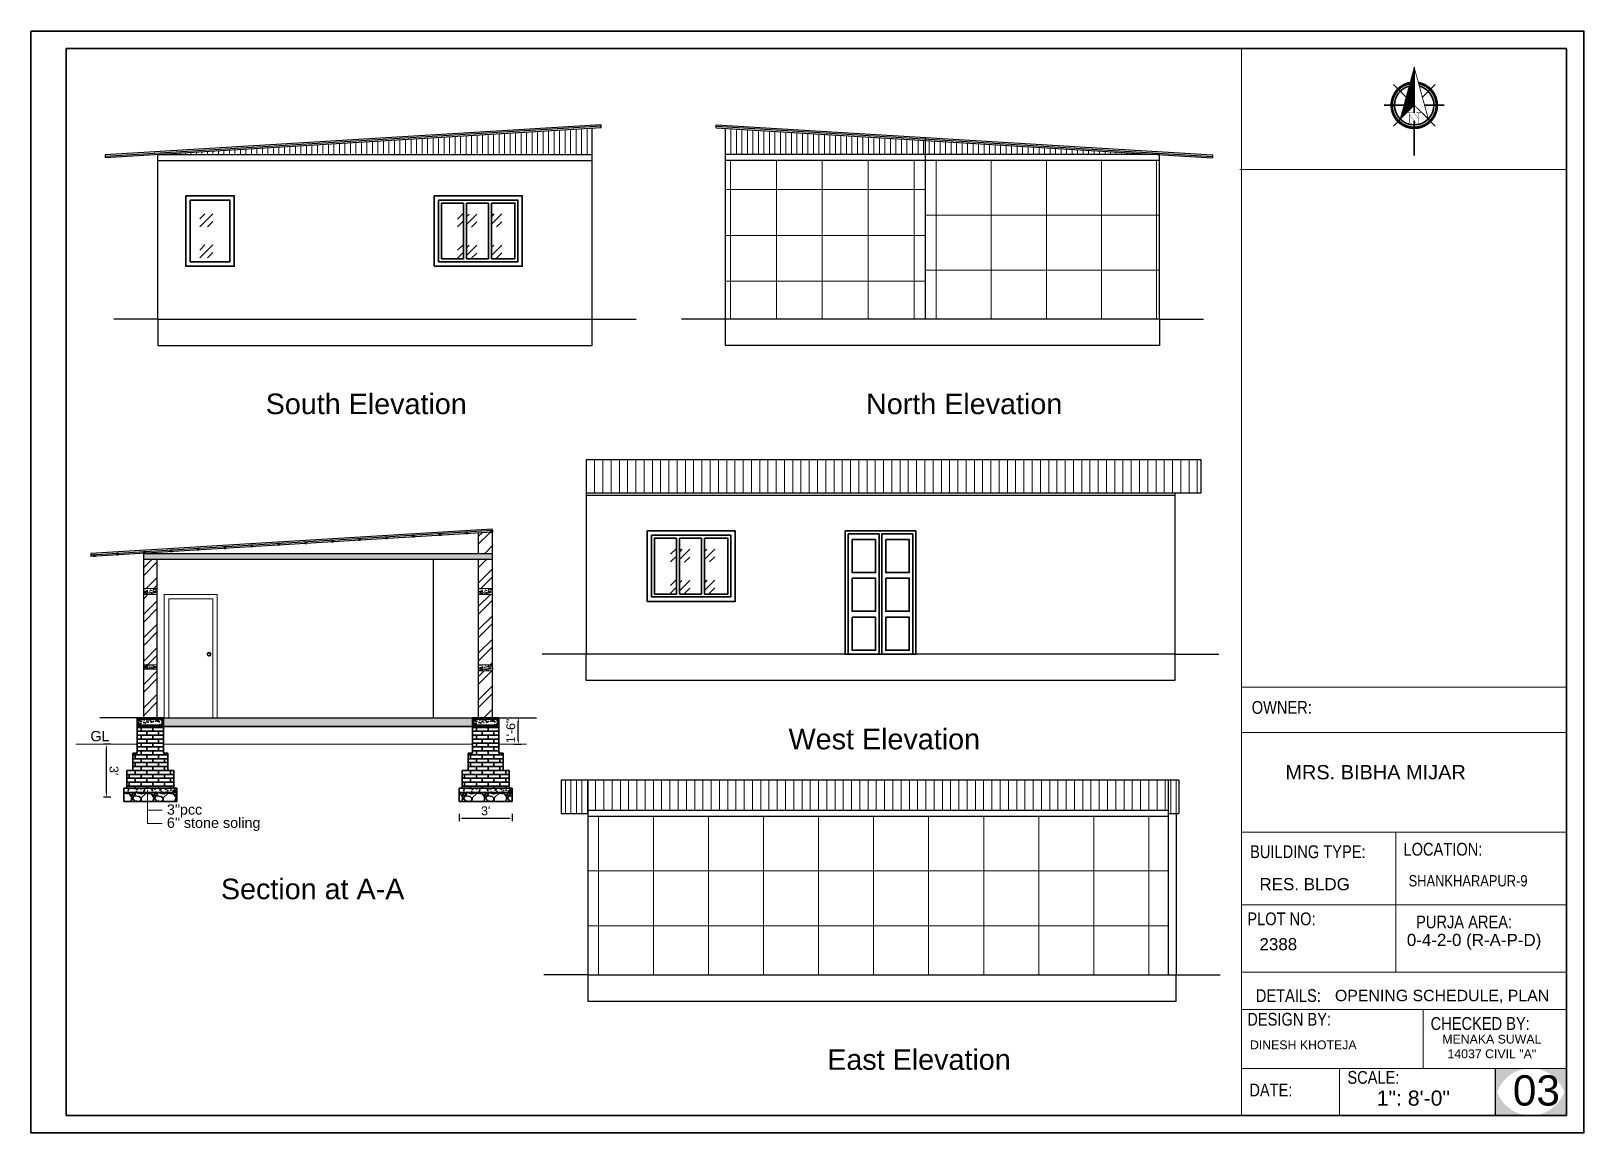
# Model space of a CAD drawing. Header units: inches. Extents: x 367408 to 422529, y -59171 to -41521.
# Drawn here: x 370500 to 371558, y -51537 to -50786 of the extents above; entities that cross this region are included whole.
import ezdxf

# ---------------------------------------------------------------- set-up
doc = ezdxf.new("R2010")
doc.units = ezdxf.units.IN
doc.header["$LTSCALE"] = 2
doc.header["$MEASUREMENT"] = 0
doc.header["$PDMODE"] = 34
doc.layers.get('0').update_dxf_attribs({"linetype": 'CONTINUOUS'})
doc.layers.get('DEFPOINTS').update_dxf_attribs({"color": 141, "linetype": 'CONTINUOUS'})
for name, color, linetype, lineweight in [('1', 7, 'CONTINUOUS', 13), ('DIMENTION', 140, 'CONTINUOUS', 0), ('door', 20, 'CONTINUOUS', 35), ('Rebars', 1, 'CONTINUOUS', 13), ('Siteplan', 7, 'CONTINUOUS', 30), ('steps', 253, 'CONTINUOUS', 20), ('TEXT', 181, 'CONTINUOUS', 25), ('WALL - A', 1, 'CONTINUOUS', 40)]:
    doc.layers.add(name, color=color, linetype=linetype, lineweight=lineweight)
doc.layers.add('Normal Wall', color=7, linetype='CONTINUOUS', lineweight=35, true_color=0xffaf89)
doc.layers.add('Rear Wall', color=7, linetype='CONTINUOUS', lineweight=20, true_color=0xd4e480)
doc.styles.add('Lettring Text', font='arial.ttf')
doc.styles.get("Standard").update_dxf_attribs({"font": 'ARIALN.TTF'})
doc.styles.add('SwissBT', font='swiss.ttf', dxfattribs={"height": 12})
doc.dimstyles.new('Copy of Standard', dxfattribs={"dimtxt": 6, "dimasz": 2.875, "dimexe": 2, "dimexo": 4, "dimgap": 2, "dimtad": 1, "dimdec": 0, "dimrnd": 1, "dimzin": 0, "dimdsep": 46, "dimlunit": 4, "dimtxsty": 'Lettring Text', "dimcen": 0.1, "dimclrd": 7, "dimclre": 7, "dimclrt": 7, "dimazin": 0, "dimtfac": 0.645, "dimtdec": 0, "dimtmove": 1, "dimatfit": 0, "dimfxl": 3, "dimfxlon": 1, "dimtfillclr": 256, "dimtolj": 1, "dimtzin": 0, "dimlwd": -1, "dimlwe": -1, "dimarcsym": 2})
pattern_1 = [(45, (8278.639, -20266.765), (21.21320344, 0), [12.5, -17.5]), (45, (8283.942, -20266.765), (21.21320344, 0), [5, -25]), (45, (8278.639, -20261.462), (21.21320344, 0), [5, -25])]
pattern_2 = [(90, (7549.4547, -433.4068), (-3.75, 0), [])]
pattern_3 = [(45, (8423.729, -20495.035), (21.21320344, 0), [12.5, -17.5]), (45, (8429.032, -20495.035), (21.21320344, 0), [5, -25]), (45, (8423.729, -20489.732), (21.21320344, 0), [5, -25])]
pattern_4 = [(50, (5792.72, -258.35), (5.73808146, -0.50201708), [0.6, -6.6]), (355, (5792.72, -258.35), (-1.11001067, 6.01753707), [0.48, -5.28]), (100.4514445, (5793.1983, -258.392), (4.62807077, 5.51551993), [0.50992154, -5.6091369]), (46.1842, (5792.72, -256.75), (8.53793065, -1.32415425), [0.9, -9.9]), (96.6356355, (5793.432, -256.86), (7.47729557, 7.7929488), [0.76488274, -8.41371008]), (351.184164, (5792.72, -256.75), (7.47729556, 7.7929488), [0.72, -7.92]), (21, (5793.52, -257.15), (4.775256417, -3.220951125), [0.6, -6.6]), (326, (5793.52, -257.15), (1.94652266, 5.80120036), [0.48, -5.28]), (71.4514447, (5793.918, -257.4183), (6.72177901, 2.58024922), [0.50992152, -5.6091369]), (37.5, (5792.7202, -258.35), (0.097278843, 2.663150831), [0, -5.216, 0, -5.36, 0, -5.3]), (7.5, (5792.7202, -258.35), (2.1045563, 3.155293695), [0, -3.056, 0, -5.096, 0, -2.02]), (327.5, (5790.9362, -258.35), (4.27057949, -0.180438974), [0, -2, 0, -6.24, 0, -8.28]), (317.5, (5790.136, -258.35), (4.665489355, 0.80083986), [0, -2.6, 0, -4.144, 0, -5.88])]
pattern_5 = [(45, (5792.72, -258.35), (-7.9549513, 7.9549513), []), (45, (5798.023, -258.35), (-7.9549513, 7.9549513), [])]
pattern_6 = [(228.0127875, (9536.0575, -20523.3017), (-120, -135), [2.01804, -199.7863207]), (184.96974073, (9534.7075, -20524.8017), (180, 15), [3.46302, -342.8388714]), (132.51044708, (9531.2575, -20525.1017), (150, -165), [2.44182, -241.74048894]), (267.273689, (9525.4075, -20528.8517), (15, 300), [3.15357, -312.2033706]), (292.83365418, (9525.2575, -20532.0017), (-75, 180), [3.092325, -306.1405969]), (357.273689, (9526.4575, -20534.8517), (-300, 15), [3.15357, -312.2033706]), (37.69424047, (9529.6075, -20535.0017), (-195, -150), [4.170435, -412.87272823]), (72.25532837, (9532.9075, -20532.4517), (105, 330), [3.93732, -389.79482245]), (121.42956562, (9534.1075, -20528.7017), (-120, 195), [3.16425, -313.26109665]), (175.2363583, (9532.4575, -20526.0017), (165, -15), [3.61248, -177.0114387]), (222.3974378, (9528.8575, -20525.7017), (-180, -165), [4.67172, -462.5006251]), (138.81407483, (9540.2575, -20529.0017), (-105, 90), [1.594515, -157.8576722]), (171.4692344, (9539.0575, -20527.9517), (195, -30), [3.033555, -300.32267124]), (225, (9536.057, -20527.502), (-2e-15, -15), [2.121315, -19.09188844]), (203.1985905, (9535.0075, -20525.7017), (75, 30), [1.14237, -113.0942266]), (291.8014095, (9533.9575, -20526.1517), (-15, 45), [1.615545, -79.1619271]), (30.9637565, (9534.5575, -20527.6517), (45, 30), [2.623935, -84.8403434]), (161.5650512, (9536.8075, -20526.3017), (30, -15), [1.897365, -45.5367999]), (16.38954033, (9525.2575, -20526.1517), (150, 45), [2.658, -263.1426772]), (70.34617594, (9527.8075, -20525.4017), (-60, -165), [2.229915, -220.7611162]), (293.1985905, (9536.8075, -20523.3017), (-30, 75), [2.284725, -111.9518716]), (343.61045967, (9537.7075, -20525.4017), (-150, 45), [2.658, -263.1426772]), (339.4439548, (9525.2575, -20535.4517), (-75, 30), [2.5632, -125.5968562]), (294.77514057, (9527.6575, -20536.3517), (-75, 165), [2.14767, -212.61964595]), (66.8014095, (9536.9575, -20538.3017), (30, 75), [2.284725, -111.9518716]), (17.35402464, (9537.8575, -20536.2017), (-195, -60), [2.514465, -248.9313542]), (69.4439548, (9529.6075, -20538.3017), (-30, -75), [1.2816, -126.8784562]), (101.3099325, (9536.0575, -20538.3017), (-15, 60), [0.76485, -75.7204427]), (165.9637565, (9535.9075, -20537.5517), (45, -15), [3.092325, -58.7542594]), (186.00900596, (9532.9075, -20536.8017), (150, 15), [2.86575, -283.7088476]), (303.6900675, (9534.5575, -20529.0017), (-15, 30), [2.16333, -51.91993913]), (353.15722659, (9535.7575, -20530.8017), (255, -30), [3.77691, -373.91343936]), (60.9453959, (9539.5075, -20531.2517), (-60, -105), [1.54434, -152.8901121]), (90, (9540.257, -20529.902), (-15, 15), [0.9, -14.1]), (120.25643716, (9532.6075, -20536.3517), (60, -105), [2.08386, -206.30279984]), (48.0127875, (9531.5575, -20534.5517), (120, 135), [4.03608, -197.7682807]), (0, (9534.257, -20531.552), (15, 15), [3.9, -11.1]), (325.30484647, (9538.1575, -20531.5517), (150, -105), [2.37171, -234.7991145]), (254.0546041, (9540.1075, -20532.9017), (-15, -60), [2.18403, -107.01761834]), (207.64597536, (9539.5075, -20535.0017), (-285, -150), [3.555975, -352.04211273]), (175.42607874, (9536.3575, -20536.6517), (-195, 15), [3.761985, -372.4361011])]
pattern_7 = [(50, (306253.4246, 65258.053), (5.73808146, -0.50201708), [0.6, -6.6]), (355, (306253.4246, 65258.053), (-1.11001067, 6.01753707), [0.48, -5.28]), (100.4514, (306253.903, 65258.011), (4.62807505, 5.51551634), [0.50992152, -5.6091369]), (46.1842, (306253.4246, 65259.653), (8.5379284, -1.3241521), [0.9, -9.9]), (96.6356, (306254.136, 65259.543), (7.47730164, 7.79294297), [0.7648823, -8.413704]), (351.1842, (306253.425, 65259.653), (7.47729556, 7.7929488), [0.72, -7.92]), (21, (306254.2246, 65259.253), (4.77525642, -3.22095113), [0.6, -6.6]), (326, (306254.2246, 65259.253), (1.94652266, 5.80120036), [0.48, -5.28]), (71.4514, (306254.6226, 65258.9846), (6.72178103, 2.58024397), [0.50992152, -5.6091369]), (37.5, (306253.4246, 65258.053), (0.097278843, 2.66315083), [0, -5.216, 0, -5.36, 0, -5.3]), (7.5, (306253.4246, 65258.053), (2.1045563, 3.155293695), [0, -3.056, 0, -5.096, 0, -2.02]), (327.5, (306251.6406, 65258.053), (4.27057949, -0.180438974), [0, -2, 0, -6.24, 0, -8.28]), (317.5, (306250.8406, 65258.053), (4.66548935, 0.80083986), [0, -2.6, 0, -4.144, 0, -5.88])]
pattern_8 = [(50, (306481.914, 65258.053), (5.73808146, -0.50201708), [0.6, -6.6]), (355, (306481.914, 65258.053), (-1.11001067, 6.01753707), [0.48, -5.28]), (100.4514, (306482.392, 65258.011), (4.62807505, 5.51551634), [0.50992152, -5.6091369]), (46.1842, (306481.914, 65259.653), (8.5379284, -1.3241521), [0.9, -9.9]), (96.6356, (306482.625, 65259.543), (7.47730164, 7.79294297), [0.7648823, -8.413704]), (351.1842, (306481.914, 65259.653), (7.47729556, 7.7929488), [0.72, -7.92]), (21, (306482.714, 65259.253), (4.77525642, -3.22095113), [0.6, -6.6]), (326, (306482.714, 65259.253), (1.94652266, 5.80120036), [0.48, -5.28]), (71.4514, (306483.112, 65258.9846), (6.72178103, 2.58024397), [0.50992152, -5.6091369]), (37.5, (306481.914, 65258.053), (0.097278843, 2.66315083), [0, -5.216, 0, -5.36, 0, -5.3]), (7.5, (306481.914, 65258.053), (2.1045563, 3.155293695), [0, -3.056, 0, -5.096, 0, -2.02]), (327.5, (306480.13, 65258.053), (4.27057949, -0.180438974), [0, -2, 0, -6.24, 0, -8.28]), (317.5, (306479.33, 65258.053), (4.66548935, 0.80083986), [0, -2.6, 0, -4.144, 0, -5.88])]

msp = doc.modelspace()

# ---------------------------------------------------------------- texts
at = {"color": 0}
for s, p in [('OWNER:', (371332.1, -51251.5)), ('LOCATION:', (371435.5, -51348.1))]:
    msp.add_text(s, height=8.7, dxfattribs=at).set_placement(p)
at = {"color": 7, "linetype": 'ByBlock', "lineweight": 5}
for s, insert, char_height, width, attachment_point in [('{\\fArial CE|b0|i0|c0|p34;South Elevation}', (370728.8, -51040.5), 14, 235.547, 5), ('{\\fArial CE|b0|i0|c0|p34;North Elevation}', (371136.2, -51040.5), 14, 235.547, 5), ('{\\fArial CE|b0|i0|c0|p34;GL}', (370540.9, -51263.2), 7, 174.101, 1), ('{\\fArial CE|b0|i0|c0|p34;West Elevation}', (371081.8, -51268.8), 14, 235.547, 5), ("{\\fArial CE|b0|i0|c238|p34;3'}'{\\fArial CE|b0|i0|c238|p34;pcc}", (370593, -51313.2), 7, 174.101, 1), ("{\\fArial CE|b0|i0|c0|p34;6\\fArial CE|b0|i0|c238|p34;'}'{\\fArial CE|b0|i0|c238|p34; \\fArial CE|b0|i0|c0|p34;stone\\fArial CE|b0|i0|c238|p34; soling}", (370593, -51322.2), 7, 174.101, 1), ('{\\fArial CE|b0|i0|c0|p34;Section at A-A}', (370692.3, -51370.9), 14, 235.547, 5), ('{\\fArial CE|b0|i0|c0|p34;East Elevation}', (371105.4, -51487.1), 14, 235.547, 5)]:
    msp.add_mtext(s, dxfattribs=dict(at, insert=insert, char_height=char_height, width=width, attachment_point=attachment_point))
at = {"layer": 'TEXT', "color": 0}
for s, height, p in [('OWNER:', 8.7, (371332.1, -51251.5)), ('LOCATION:', 8.7, (371435.5, -51348.1)), ('CHECKED BY:', 8.704, (371454, -51466.8)), ('CHECKED BY:', 8.704, (371454, -51466.8)), ('SCALE:', 8.7, (371397.3, -51503.5)), ('SCALE:', 8.7, (371397.3, -51503.5))]:
    msp.add_text(s, height=height, dxfattribs=at).set_placement(p)
at = {"layer": 'TEXT', "color": 0, "linetype": 'ByBlock', "style": 'SwissBT'}
for s, insert, char_height, width, attachment_point in [('MRS. BIBHA MIJAR', (371416.5, -51286.4), 9.72, 217.511, 2), ('OPENING SCHEDULE, PLAN', (371388.8, -51439.5), 7.74, 268.532, 1), ('MENAKA SUWAL\\P14037 CIVIL "A"', (371495.7, -51470.1), 6, 88.549, 2), ('DINESH KHOTEJA', (371330.9, -51474), 6, 201.528, 1)]:
    msp.add_mtext(s, dxfattribs=dict(at, insert=insert, char_height=char_height, width=width, attachment_point=attachment_point))
at = {"layer": 'TEXT', "color": 0, "attachment_point": 1}
for s, insert, char_height, width in [('BUILDING TYPE:', (371331, -51341.1), 8.704, 148.555), ('BUILDING TYPE:', (371331, -51341.1), 8.704, 148.555), ('PLOT NO: ', (371329.1, -51386.8), 8.7, 138.027), ('PLOT NO: ', (371329.1, -51386.8), 8.7, 138.027), ('PURJA AREA:', (371444.1, -51388.9), 8.704, 197.582), ('PURJA AREA:', (371444.1, -51388.9), 8.704, 197.582), ('DETAILS: ', (371334.9, -51439.1), 8.7, 138.027), ('DESIGN BY:', (371329.1, -51455.2), 8.7, 138.027), ('DESIGN BY:', (371329.1, -51455.2), 8.7, 138.027), ('DATE:', (371330.5, -51503.4), 8.7, 34.818)]:
    msp.add_mtext(s, dxfattribs=dict(at, insert=insert, char_height=char_height, width=width))
at = {"layer": 'TEXT', "color": 0, "style": 'SwissBT'}
for s, insert, char_height, width, attachment_point in [('RES. BLDG', (371337.4, -51363.4), 8.26, 163.214, 1), ('RES. BLDG', (371337.4, -51363.4), 8.26, 163.214, 1), ('2388', (371337.4, -51404.3), 8.26, 163.214, 1), ('0-4-2-0 (R-A-P-D)', (371483.6, -51401.4), 8.256, 163.214, 2), ('03', (371510, -51497.7), 20.64, 20.158, 1)]:
    msp.add_mtext(s, dxfattribs=dict(at, insert=insert, char_height=char_height, width=width, attachment_point=attachment_point))
at = {"layer": 'TEXT', "color": 0, "linetype": 'ByBlock', "insert": (371439, -51361.4), "char_height": 7.671, "attachment_point": 1}
msp.add_mtext_dynamic_manual_height_columns('SHANKHARAPUR-9', width=381.035, gutter_width=1.53, heights=[0], dxfattribs=at)
at = {"layer": 'TEXT', "color": 0, "ltscale": 0.5, "insert": (371417.3, -51508.1), "char_height": 10.32, "width": 127.534, "attachment_point": 1, "style": 'SwissBT'}
msp.add_mtext('1": 8\'-0"', dxfattribs=at)
msp.add_mtext('1": 8\'-0"', dxfattribs=at)

# ---------------------------------------------------------------- blocks, each defined once
blk = doc.blocks.new('*X29')
at = {"color": 0}
for p, q in [((145.96, -414.6), (147.62, -412.94)), ((146.16, -413.87), (147.62, -412.41)), ((146.36, -413.14), (147.62, -411.88)), ((146.55, -412.41), (147.62, -411.35)), ((146.75, -411.68), (147.62, -410.82)), ((146.95, -410.95), (147.62, -410.29)), ((147.15, -410.22), (147.62, -409.76)), ((147.35, -409.49), (147.62, -409.23)), ((147.55, -408.76), (147.62, -408.7)), ((143.76, -422.63), (147.62, -418.77)), ((143.96, -421.9), (147.62, -418.24)), ((144.16, -421.17), (147.62, -417.71)), ((144.36, -420.44), (147.62, -417.18)), ((144.56, -419.71), (147.62, -416.65)), ((144.76, -418.98), (147.62, -416.12)), ((144.96, -418.25), (147.62, -415.59)), ((145.16, -417.52), (147.62, -415.06)), ((145.36, -416.79), (147.62, -414.53)), ((145.56, -416.06), (147.62, -414)), ((145.76, -415.33), (147.62, -413.47)), ((142.76, -426.28), (147.62, -421.42)), ((142.96, -425.55), (147.62, -420.89)), ((143.16, -424.82), (147.62, -420.36)), ((143.36, -424.09), (147.62, -419.83)), ((143.56, -423.36), (147.62, -419.3))]:
    blk.add_line(p, q, dxfattribs=at)
blk = doc.blocks.new('NORTH_15')
for p, q in [((-2.87, 2.87), (-7.37, 7.37)), ((0, 3.66), (0, 10.62)), ((2.87, 2.87), (7.37, 7.37)), ((-13.37, 0), (2.72, 0)), ((5.49, 0), (17.83, 0)), ((-2.87, -2.87), (-7.37, -7.37)), ((0, -3.66), (0, -10.62)), ((2.87, -2.87), (7.37, -7.37))]:
    blk.add_line(p, q)
at = {"const_width": 1}
for points in [[(0, -8, 1), (0, 8, 0.359415), (-7.86, 1.52, 1)], [(-7.86, -1.52, 0.359415), (0, -8, 1)]]:
    blk.add_lwpolyline(points, format="xyb", dxfattribs=at)
for points, const_width in [([(4.96, -5.01), (-13.37, 0), (4.9, 5), (0, 0), (4.96, -5.01)], 0.3), ([(5.93, -1.55), (6, -1.55), (6.07, -1.54), (6.13, -1.53), (6.17, -1.52), (6.22, -1.51), (6.26, -1.49), (6.28, -1.47), (6.3, -1.45), (6.32, -1.42), (6.33, -1.39), (6.35, -1.34), (6.36, -1.29), (6.37, -1.23), (6.38, -1.16), (6.38, -1.08), (6.38, -1), (6.54, -1), (6.54, -2.34), (6.38, -2.34), (6.38, -2.3), (6.38, -2.23), (6.38, -2.16), (6.37, -2.09), (6.36, -2.04), (6.35, -1.99), (6.33, -1.95), (6.32, -1.91), (6.3, -1.88), (6.28, -1.86), (6.26, -1.83), (6.22, -1.81), (6.18, -1.8), (6.13, -1.78), (6.07, -1.77), (6.01, -1.76), (5.95, -1.76), (2.66, -1.76), (2.66, -2.34), (2.5, -2.34), (2.5, -0.16), (4.71, 1.44), (3.14, 1.44), (3.07, 1.44), (3, 1.43), (2.94, 1.42), (2.89, 1.41), (2.85, 1.4), (2.81, 1.38), (2.78, 1.36), (2.76, 1.34), (2.74, 1.31), (2.72, 1.27), (2.7, 1.22), (2.69, 1.17), (2.68, 1.11), (2.67, 1.04), (2.66, 0.97), (2.66, 0.89), (2.66, 0.87), (2.5, 0.87), (2.5, 2.21), (2.66, 2.21), (2.66, 2.17), (2.66, 2.09), (2.67, 2.03), (2.68, 1.97), (2.69, 1.91), (2.7, 1.86), (2.71, 1.82), (2.73, 1.78), (2.75, 1.76), (2.77, 1.74), (2.8, 1.72), (2.85, 1.7), (2.89, 1.68), (2.94, 1.67), (3, 1.66), (3.07, 1.66), (3.14, 1.66), (6.54, 1.66), (6.54, 0.75), (3.33, -1.55), (5.93, -1.55), (5.93, -1.55)], 0.1)]:
    blk.add_lwpolyline(points, dxfattribs=dict(const_width=const_width))
for start, end in [(90, 164.973), (270, 90), (195.027, 270)]:
    blk.add_arc((0, 0), 7, start, end)
at = {"rotation": 90}
blk.add_blockref('*X29', (-421.89, -147.62), dxfattribs=at)
blk = doc.blocks.new('A$C0BDB7EE9')
at = {"layer": 'Siteplan', "xscale": 2.999999999999779, "yscale": 2.999999999999779, "zscale": 2.999999999999779, "rotation": 247.8612575918487}
blk.add_blockref('NORTH_15', (20.2, 49.5), dxfattribs=at)
blk = doc.blocks.new('A$C327B4BBD')
at = {"layer": 'DIMENTION', "ltscale": 0.3, "xscale": 1.171875000000082, "yscale": 1.171875000000082, "zscale": 1.171875000000082, "rotation": 112.1387424081494}
blk.add_blockref('A$C0BDB7EE9', (16.1, 0), dxfattribs=at)
blk = doc.blocks.new('*D210')
at = {"color": 7, "transparency": 16777216}
for p, q in [((370554.9, -51272.2), (370549.9, -51272.2)), ((370551.9, -51305.3), (370551.9, -51275.1)), ((370554.9, -51308.2), (370549.9, -51308.2))]:
    blk.add_line(p, q, dxfattribs=at)
at = {"color": 7, "linetype": 'ByBlock', "transparency": 16777216}
for points in [[(370552.3, -51275.1), (370551.4, -51275.1), (370551.9, -51272.2)], [(370552.3, -51305.3), (370551.4, -51305.3), (370551.9, -51308.2)]]:
    blk.add_solid(points, dxfattribs=at)
at = {"layer": 'DEFPOINTS', "color": 0, "linetype": 'ByBlock', "transparency": 16777216}
for p in [(370551.9, -51272.2), (370563.7, -51272.2), (370563.7, -51308.2)]:
    blk.add_point(p, dxfattribs=at)
at = {"color": 7, "linetype": 'ByBlock', "lineweight": 5, "transparency": 16777216, "insert": (370556.9, -51290.2), "char_height": 6, "attachment_point": 5, "rotation": 270.0012, "style": 'Lettring Text'}
blk.add_mtext("\\A1;3'", dxfattribs=at)
blk = doc.blocks.new('*D212')
at = {"color": 7, "transparency": 16777216}
for p, q in [((370829.4, -51254.2), (370834.4, -51254.2)), ((370832.4, -51269.3), (370832.4, -51257)), ((370829.4, -51272.2), (370834.4, -51272.2))]:
    blk.add_line(p, q, dxfattribs=at)
at = {"color": 7, "linetype": 'ByBlock', "transparency": 16777216}
for points in [[(370831.9, -51257), (370832.9, -51257), (370832.4, -51254.2)], [(370831.9, -51269.3), (370832.9, -51269.3), (370832.4, -51272.2)]]:
    blk.add_solid(points, dxfattribs=at)
at = {"layer": 'DEFPOINTS', "color": 0, "linetype": 'ByBlock', "transparency": 16777216}
for p in [(370819.2, -51254.2), (370832.4, -51254.2), (370819.2, -51272.2)]:
    blk.add_point(p, dxfattribs=at)
at = {"color": 7, "linetype": 'ByBlock', "lineweight": 5, "transparency": 16777216, "insert": (370827.3, -51263.2), "char_height": 6, "attachment_point": 5, "rotation": 90, "style": 'Lettring Text'}
blk.add_mtext('\\A1;1\'-6"', dxfattribs=at)
blk = doc.blocks.new('*D211')
at = {"color": 7, "transparency": 16777216}
for p, q in [((370792.2, -51319.7), (370792.2, -51324.7)), ((370795, -51322.7), (370825.3, -51322.7)), ((370828.2, -51319.7), (370828.2, -51324.7))]:
    blk.add_line(p, q, dxfattribs=at)
at = {"color": 7, "linetype": 'ByBlock', "transparency": 16777216}
for points in [[(370795, -51322.2), (370795, -51323.2), (370792.2, -51322.7)], [(370825.3, -51322.2), (370825.3, -51323.2), (370828.2, -51322.7)]]:
    blk.add_solid(points, dxfattribs=at)
at = {"layer": 'DEFPOINTS', "color": 0, "linetype": 'ByBlock', "transparency": 16777216}
for p in [(370792.2, -51308.2), (370828.2, -51308.2), (370828.2, -51322.7)]:
    blk.add_point(p, dxfattribs=at)
at = {"color": 7, "linetype": 'ByBlock', "lineweight": 5, "transparency": 16777216, "insert": (370810.2, -51317.6), "char_height": 6, "attachment_point": 5, "style": 'Lettring Text'}
blk.add_mtext("\\A1;3'", dxfattribs=at)

# ---------------------------------------------------------------- dimensions: what is measured, and where the dimension line sits
at = {"color": 7, "linetype": 'ByBlock', "lineweight": 5}
dim = msp.add_linear_dim(base=(370832.4, -51254.2), p1=(370819.2, -51272.2), p2=(370819.2, -51254.2), angle=90, dimstyle='Copy of Standard', dxfattribs=at)
dim.commit()
dim.dimension.update_dxf_attribs({"geometry": '*D212', "text_midpoint": (370832.4, -51263.2), "dimtype": 160})
dim = msp.add_aligned_dim(p1=(370563.7, -51308.2), p2=(370563.7, -51272.2), distance=11.8, dimstyle='Copy of Standard', dxfattribs=at)
dim.commit()
dim.dimension.update_dxf_attribs({"geometry": '*D210', "text_midpoint": (370556.9, -51290.2)})
dim = msp.add_linear_dim(base=(370828.2, -51322.7), p1=(370792.2, -51308.2), p2=(370828.2, -51308.2), dimstyle='Copy of Standard', dxfattribs=at)
dim.commit()
dim.dimension.update_dxf_attribs({"geometry": '*D211', "text_midpoint": (370810.2, -51317.6)})

# ---------------------------------------------------------------- hatches: boundary and pattern name
at = {"linetype": 'ByBlock', "lineweight": 5}
h = msp.add_hatch(dxfattribs=at)
h.set_pattern_fill('AR-CONC', scale=0.5, style=0)
h.set_pattern_definition([(50, (324338.2463, 17637.582), (3.58630091, -0.31376067), [0.375, -4.125]), (355, (324338.2463, 17637.582), (-0.69375667, 3.76096067), [0.3, -3.3]), (100.4514, (324338.545, 17637.556), (2.89254691, 3.44719771), [0.31870095, -3.50571056]), (46.1842, (324338.2463, 17638.582), (5.33620524, -0.82759507), [0.5625, -6.1875]), (96.6356, (324338.691, 17638.513), (4.67331353, 4.87058935), [0.47805144, -5.258565]), (351.1842, (324338.2463, 17638.582), (4.67330973, 4.870593), [0.45, -4.95]), (21, (324338.7463, 17638.332), (2.98453526, -2.01309445), [0.375, -4.125]), (326, (324338.7463, 17638.332), (1.21657666, 3.62575023), [0.3, -3.3]), (71.4514, (324338.995, 17638.1643), (4.20111314, 1.61265248), [0.31870095, -3.50571056]), (37.5, (324338.2463, 17637.582), (0.060799277, 1.66446927), [0, -3.26, 0, -3.35, 0, -3.3125]), (7.5, (324338.2463, 17637.582), (1.315347687, 1.97205856), [0, -1.91, 0, -3.185, 0, -1.2625]), (327.5, (324337.1313, 17637.582), (2.66911218, -0.112774359), [0, -1.25, 0, -3.9, 0, -5.175]), (317.5, (324336.6313, 17637.582), (2.91593085, 0.50052491), [0, -1.625, 0, -2.59, 0, -3.675])])
h.paths.add_polyline_path([(370586.2, -51166.2), (370577.2, -51166.2), (370577.2, -51170.2), (370586.2, -51170.2)])
edge = h.paths.add_edge_path(flags=16)
edge.add_arc((370585.1, -51168.8), 0.496, 180, 268.058, ccw=False)
edge.add_arc((370585.1, -51168.8), 0.496, 0, 180, ccw=False)
edge.add_arc((370585.1, -51168.8), 0.496, -91.942, 0, ccw=False)
edge.add_line((370585.1, -51169.3), (370578.3, -51169.3))
edge.add_arc((370578.3, -51168.8), 0.496, 180, 271.942, ccw=False)
edge.add_arc((370578.3, -51168.8), 0.496, 0, 180, ccw=False)
edge.add_arc((370578.3, -51168.8), 0.496, -88.058, 0, ccw=False)
edge.add_line((370578.3, -51169.3), (370585.1, -51169.3))
h = msp.add_hatch(color=7, dxfattribs=at)
h.paths.add_polyline_path([(370585.6, -51168.5, 0.414214), (370585.1, -51168), (370584.9, -51168.1, 0.315664), (370584.6, -51168.5, 1)])
h.paths.add_polyline_path([(370578.4, -51168.1), (370578.3, -51168, 0.414214), (370577.8, -51168.5, 0.404321), (370578.2, -51169), (370578.3, -51169, 0.404321), (370578.8, -51168.5, 0.315664)])
h = msp.add_hatch(dxfattribs=at)
h.set_pattern_fill('AR-CONC', scale=0.5, style=0)
h.set_pattern_definition([(50, (324566.4762, 17637.582), (3.58630091, -0.31376067), [0.375, -4.125]), (355, (324566.476, 17637.582), (-0.69375667, 3.76096067), [0.3, -3.3]), (100.4514, (324566.775, 17637.556), (2.89254691, 3.44719771), [0.31870095, -3.50571056]), (46.1842, (324566.476, 17638.582), (5.33620524, -0.82759507), [0.5625, -6.1875]), (96.6356, (324566.921, 17638.513), (4.67331353, 4.87058935), [0.47805144, -5.258565]), (351.1842, (324566.476, 17638.582), (4.67330973, 4.870593), [0.45, -4.95]), (21, (324566.9762, 17638.332), (2.98453526, -2.01309445), [0.375, -4.125]), (326, (324566.976, 17638.332), (1.21657666, 3.62575023), [0.3, -3.3]), (71.4514, (324567.225, 17638.1643), (4.20111314, 1.61265248), [0.31870095, -3.50571056]), (37.5, (324566.4762, 17637.582), (0.060799277, 1.66446927), [0, -3.26, 0, -3.35, 0, -3.3125]), (7.5, (324566.4762, 17637.582), (1.315347687, 1.97205856), [0, -1.91, 0, -3.185, 0, -1.2625]), (327.5, (324565.3612, 17637.582), (2.66911218, -0.112774359), [0, -1.25, 0, -3.9, 0, -5.175]), (317.5, (324564.8612, 17637.582), (2.91593085, 0.50052491), [0, -1.625, 0, -2.59, 0, -3.675])])
h.paths.add_polyline_path([(370814.9, -51166.2), (370805.4, -51166.2), (370805.4, -51170.2), (370814.9, -51170.2)])
edge = h.paths.add_edge_path(flags=16)
edge.add_arc((370806.5, -51168.5), 0.497, -29.0099, 209.0099, ccw=False)
edge.add_arc((370806.5, -51168.5), 0.496, 271.942, 331.2928, ccw=False)
edge.add_line((370806.5, -51169), (370813.3, -51169))
edge.add_arc((370813.3, -51168.5), 0.496, 208.7072, 268.058, ccw=False)
edge.add_arc((370813.3, -51168.5), 0.497, -23.8026, 209.0273, ccw=False)
edge.add_arc((370813.3, -51168.5), 0.545, 271.5245, 333.051, ccw=False)
edge.add_line((370813.3, -51169), (370806.5, -51169))
edge.add_arc((370806.5, -51168.5), 0.496, 208.7072, 271.942, ccw=False)
h = msp.add_hatch(color=7, dxfattribs=at)
h.paths.add_polyline_path([(370813.8, -51168.5, 0.414214), (370813.3, -51168), (370813.1, -51168.1, 0.315664), (370812.8, -51168.5, 1)])
h.paths.add_polyline_path([(370806.7, -51168.1), (370806.5, -51168, 0.414214), (370806, -51168.5, 0.404321), (370806.5, -51169), (370806.5, -51169, 0.404321), (370807, -51168.5, 0.315664)])
h = msp.add_hatch(dxfattribs=at)
h.set_pattern_fill('AR-CONC', scale=0.5, style=0)
h.set_pattern_definition([(50, (324338.2463, 17586.582), (3.58630091, -0.31376067), [0.375, -4.125]), (355, (324338.2463, 17586.582), (-0.69375667, 3.76096067), [0.3, -3.3]), (100.4514, (324338.545, 17586.556), (2.89254691, 3.44719771), [0.31870095, -3.50571056]), (46.1842, (324338.2463, 17587.582), (5.33620524, -0.82759507), [0.5625, -6.1875]), (96.6356, (324338.691, 17587.513), (4.67331353, 4.87058935), [0.47805144, -5.258565]), (351.1842, (324338.2463, 17587.582), (4.67330973, 4.870593), [0.45, -4.95]), (21, (324338.7463, 17587.332), (2.98453526, -2.01309445), [0.375, -4.125]), (326, (324338.7463, 17587.332), (1.21657666, 3.62575023), [0.3, -3.3]), (71.4514, (324338.995, 17587.1643), (4.20111314, 1.61265248), [0.31870095, -3.50571056]), (37.5, (324338.2463, 17586.582), (0.060799277, 1.66446927), [0, -3.26, 0, -3.35, 0, -3.3125]), (7.5, (324338.2463, 17586.582), (1.315347687, 1.97205856), [0, -1.91, 0, -3.185, 0, -1.2625]), (327.5, (324337.1313, 17586.582), (2.66911218, -0.112774359), [0, -1.25, 0, -3.9, 0, -5.175]), (317.5, (324336.6313, 17586.582), (2.91593085, 0.50052491), [0, -1.625, 0, -2.59, 0, -3.675])])
h.paths.add_polyline_path([(370586.2, -51218.2), (370577.2, -51218.2), (370577.2, -51221.2), (370586.2, -51221.2)])
h.paths.add_polyline_path([(370585.1, -51220.3, -0.404321), (370584.6, -51219.8, -1), (370585.6, -51219.8, -0.424176), (370585.1, -51220.3), (370578.3, -51220.3, -0.424176), (370577.8, -51219.8, -1), (370578.8, -51219.8, -0.404321), (370578.3, -51220.3)], flags=16)
h = msp.add_hatch(color=7, dxfattribs=at)
h.paths.add_polyline_path([(370585.6, -51219.8, 0.414214), (370585.1, -51219.3), (370584.9, -51219.3, 0.315664), (370584.6, -51219.8, 1)])
h.paths.add_polyline_path([(370578.4, -51219.3), (370578.3, -51219.3, 0.414214), (370577.8, -51219.8, 0.404321), (370578.2, -51220.3), (370578.3, -51220.3, 0.404321), (370578.8, -51219.8, 0.315664)])
h = msp.add_hatch(dxfattribs=at)
h.set_pattern_fill('AR-CONC', scale=0.5, style=0)
h.set_pattern_definition([(50, (324566.4762, 17585.582), (3.58630091, -0.31376067), [0.375, -4.125]), (355, (324566.476, 17585.582), (-0.69375667, 3.76096067), [0.3, -3.3]), (100.4514, (324566.775, 17585.556), (2.89254691, 3.44719771), [0.31870095, -3.50571056]), (46.1842, (324566.476, 17586.582), (5.33620524, -0.82759507), [0.5625, -6.1875]), (96.6356, (324566.921, 17586.513), (4.67331353, 4.87058935), [0.47805144, -5.258565]), (351.1842, (324566.476, 17586.582), (4.67330973, 4.870593), [0.45, -4.95]), (21, (324566.9762, 17586.332), (2.98453526, -2.01309445), [0.375, -4.125]), (326, (324566.976, 17586.332), (1.21657666, 3.62575023), [0.3, -3.3]), (71.4514, (324567.225, 17586.1643), (4.20111314, 1.61265248), [0.31870095, -3.50571056]), (37.5, (324566.4762, 17585.582), (0.060799277, 1.66446927), [0, -3.26, 0, -3.35, 0, -3.3125]), (7.5, (324566.4762, 17585.582), (1.315347687, 1.97205856), [0, -1.91, 0, -3.185, 0, -1.2625]), (327.5, (324565.3612, 17585.582), (2.66911218, -0.112774359), [0, -1.25, 0, -3.9, 0, -5.175]), (317.5, (324564.8612, 17585.582), (2.91593085, 0.50052491), [0, -1.625, 0, -2.59, 0, -3.675])])
h.paths.add_polyline_path([(370814.9, -51218.2), (370805.4, -51218.2), (370805.4, -51222.2), (370814.9, -51222.2)])
edge = h.paths.add_edge_path(flags=16)
edge.add_arc((370806.5, -51220.5), 0.497, -29.0099, 209.0099, ccw=False)
edge.add_arc((370806.5, -51220.5), 0.496, 271.942, 331.2928, ccw=False)
edge.add_line((370806.5, -51221), (370813.3, -51221))
edge.add_arc((370813.3, -51220.5), 0.496, 208.7072, 268.058, ccw=False)
edge.add_arc((370813.3, -51220.5), 0.497, -23.8026, 209.0273, ccw=False)
edge.add_arc((370813.3, -51220.5), 0.545, 271.5245, 333.051, ccw=False)
edge.add_line((370813.3, -51221), (370806.5, -51221))
edge.add_arc((370806.5, -51220.5), 0.496, 208.7072, 271.942, ccw=False)
h = msp.add_hatch(color=7, dxfattribs=at)
h.paths.add_polyline_path([(370813.8, -51220.5, 0.414214), (370813.3, -51220), (370813.1, -51220.1, 0.315664), (370812.8, -51220.5, 1)])
h.paths.add_polyline_path([(370806.7, -51220.1), (370806.5, -51220, 0.414214), (370806, -51220.5, 0.404321), (370806.5, -51221), (370806.5, -51221, 0.404321), (370807, -51220.5, 0.315664)])
msp.add_hatch(color=0).paths.add_polyline_path([(371546.5, -51493), (371522.2, -51493, -0.414214), (371546.5, -51517.3)])
at = {"layer": '1', "ltscale": 5}
h = msp.add_hatch(dxfattribs=at)
h.set_pattern_fill('ANSI37', color=256, scale=250, angle=45, style=0)
h.set_pattern_definition([(90, (1408539.52, -780238.186), (-31.25, 0), []), (180, (1408539.52, -780238.186), (-2e-15, -31.25), [])])
h.paths.add_polyline_path([(371109.8, -50982.6), (371109.8, -50874.6), (370973.5, -50874.6), (370973.5, -50982.6)])
h = msp.add_hatch(dxfattribs=at)
h.set_pattern_fill('ANSI37', color=256, scale=300, angle=45, style=0)
h.set_pattern_definition([(90, (8454.646, 13.187), (-37.5, 0), []), (180, (8454.646, 13.187), (-4e-15, -37.5), [])])
h.paths.add_polyline_path([(371269.3, -50982.6), (371269.3, -50874.6), (371109.8, -50874.6), (371109.8, -50982.6)])
h = msp.add_hatch(dxfattribs=at)
h.set_pattern_fill('ANSI37', color=256, scale=300, angle=45, style=0)
h.set_pattern_definition([(90, (7549.455, -433.407), (-37.5, 0), []), (180, (7549.455, -433.407), (-4e-15, -37.5), [])])
h.paths.add_polyline_path([(371275.5, -51429.2), (371275.5, -51321.2), (370879.7, -51321.2), (370879.7, -51429.2)])
at = {"layer": 'door', "ltscale": 0.5}
h = msp.add_hatch(dxfattribs=at)
h.set_pattern_fill('GOST_GLASS', color=256, scale=2.5)
h.set_pattern_definition([(45, (8760.552, 13.187), (21.21320344, 0), [12.5, -17.5]), (45, (8765.855, 13.187), (21.21320344, 0), [5, -25]), (45, (8760.552, 18.49), (21.21320344, 0), [5, -25])])
h.paths.add_polyline_path([(370608.9, -50901.6), (370608.9, -50943.6), (370635.9, -50943.6), (370635.9, -50901.6)])
h = msp.add_hatch(dxfattribs=at)
h.set_pattern_fill('GOST_GLASS', color=256, scale=2.5)
h.set_pattern_definition(pattern_1)
h.paths.add_polyline_path([(370795.1, -50903.6), (370780.1, -50903.6), (370780.1, -50941.6), (370795.1, -50941.6)])
h = msp.add_hatch(dxfattribs=at)
h.set_pattern_fill('GOST_GLASS', color=256, scale=2.5)
h.set_pattern_definition([(45, (8261.639, -20266.95), (21.21320344, 0), [12.5, -17.5]), (45, (8266.942, -20266.95), (21.21320344, 0), [5, -25]), (45, (8261.639, -20261.647), (21.21320344, 0), [5, -25])])
h.paths.add_polyline_path([(370812.1, -50903.8), (370797.1, -50903.8), (370797.1, -50941.8), (370812.1, -50941.8)])
h = msp.add_hatch(dxfattribs=at)
h.set_pattern_fill('GOST_GLASS', color=256, scale=2.5)
h.set_pattern_definition(pattern_1)
h.paths.add_polyline_path([(370830.1, -50903.6), (370814.1, -50903.6), (370814.1, -50941.6), (370830.1, -50941.6)])
h = msp.add_hatch(dxfattribs=at)
h.set_pattern_fill('GOST_GLASS', color=256, scale=2.5)
h.set_pattern_definition(pattern_3)
h.paths.add_polyline_path([(370940.2, -51131.9), (370925.2, -51131.9), (370925.2, -51169.9), (370940.2, -51169.9)])
h = msp.add_hatch(dxfattribs=at)
h.set_pattern_fill('GOST_GLASS', color=256, scale=2.5)
h.set_pattern_definition([(45, (8406.729, -20495.22), (21.21320344, 0), [12.5, -17.5]), (45, (8412.032, -20495.22), (21.21320344, 0), [5, -25]), (45, (8406.729, -20489.916), (21.21320344, 0), [5, -25])])
h.paths.add_polyline_path([(370957.2, -51132.1), (370942.2, -51132.1), (370942.2, -51170.1), (370957.2, -51170.1)])
h = msp.add_hatch(dxfattribs=at)
h.set_pattern_fill('GOST_GLASS', color=256, scale=2.5)
h.set_pattern_definition(pattern_3)
h.paths.add_polyline_path([(370975.2, -51131.9), (370959.2, -51131.9), (370959.2, -51169.9), (370975.2, -51169.9)])
h = msp.add_hatch(dxfattribs=at)
h.set_pattern_fill('AR-CONC', color=256, scale=0.8, style=0)
h.set_pattern_definition(pattern_4)
h.paths.add_polyline_path([(370577.2, -51142.2), (370577.2, -51146.2), (370814.9, -51146.2), (370814.9, -51142.2)])
at = {"layer": 'door', "ltscale": 0.5, "transparency": 33554648}
h = msp.add_hatch(dxfattribs=at)
h.set_pattern_fill('AR-BRSTD', color=256)
h.set_pattern_definition([(0, (215179.3506, -24366.7413), (0, 2.667), []), (90, (215179.3506, -24366.7413), (-4, 2.667), [2.667, -2.667])])
h.paths.add_polyline_path([(370590.7, -51260.2), (370572.7, -51260.2), (370572.7, -51278.2), (370590.7, -51278.2)])
h.paths.add_polyline_path([(370593.7, -51278.2), (370569.7, -51278.2), (370569.7, -51290.2), (370590.7, -51290.2), (370593.7, -51290.2)])
h.paths.add_polyline_path([(370597.7, -51290.2), (370590.7, -51290.2), (370569.7, -51290.2), (370565.7, -51290.2), (370565.7, -51302.2), (370597.7, -51302.2)])
at = {"layer": 'door', "ltscale": 0.5}
h = msp.add_hatch(dxfattribs=at)
h.set_pattern_fill('AR-CONC', color=256, scale=0.8, style=0)
h.set_pattern_definition(pattern_7)
h.paths.add_polyline_path([(370590.7, -51254.2), (370572.7, -51254.2), (370572.7, -51260.2), (370590.7, -51260.2), (370590.7, -51255.1)])
h.paths.add_polyline_path([(370589.7, -51255.1), (370589.7, -51259.2), (370573.7, -51259.2), (370573.7, -51255.1), (370574, -51255.1, -0.049683), (370574, -51255.1)], flags=16)
h.paths.add_polyline_path([(370589.7, -51255.5, -1), (370589, -51255.5, -1)], flags=0)
h.paths.add_polyline_path([(370589.7, -51258.8, -1), (370589, -51258.8, -1)], flags=16)
h.paths.add_polyline_path([(370574.3, -51258.8, -1), (370573.7, -51258.8, -1)], flags=16)
h = msp.add_hatch(dxfattribs=at)
h.set_pattern_fill('AR-CONC', color=256, scale=0.8, style=0)
h.set_pattern_definition(pattern_7)
h.paths.add_polyline_path([(370589.7, -51255.1), (370573.7, -51255.1), (370573.7, -51259.2), (370589.7, -51259.2)])
h = msp.add_hatch(color=256, dxfattribs=at)
h.paths.add_polyline_path([(370574.3, -51255.5, 0.385424), (370574, -51255.1), (370574, -51255.1, 0.385424), (370573.7, -51255.5, 1)])
h.paths.add_polyline_path([(370573.7, -51258.8, 1), (370574.3, -51258.8, 1)])
h.paths.add_polyline_path([(370589, -51255.5, 1), (370589.7, -51255.5, 1)])
h.paths.add_polyline_path([(370589, -51258.8, 1), (370589.7, -51258.8, 1)])
at = {"layer": 'door', "ltscale": 0.5, "transparency": 33554648}
h = msp.add_hatch(dxfattribs=at)
h.set_pattern_fill('AR-BRSTD', color=256)
h.set_pattern_definition([(0, (215407.84, -24366.7413), (0, 2.667), []), (90, (215407.84, -24366.7413), (-4, 2.667), [2.667, -2.667])])
h.paths.add_polyline_path([(370819.2, -51260.2), (370801.2, -51260.2), (370801.2, -51278.2), (370819.2, -51278.2)])
h.paths.add_polyline_path([(370822.2, -51278.2), (370798.2, -51278.2), (370798.2, -51290.2), (370819.2, -51290.2), (370822.2, -51290.2)])
h.paths.add_polyline_path([(370826.2, -51290.2), (370819.2, -51290.2), (370798.2, -51290.2), (370794.2, -51290.2), (370794.2, -51302.2), (370826.2, -51302.2)])
at = {"layer": 'door', "ltscale": 0.5}
h = msp.add_hatch(dxfattribs=at)
h.set_pattern_fill('AR-CONC', color=256, scale=0.8, style=0)
h.set_pattern_definition(pattern_8)
h.paths.add_polyline_path([(370819.2, -51254.2), (370801.2, -51254.2), (370801.2, -51260.2), (370819.2, -51260.2), (370819.2, -51255.1)])
h.paths.add_polyline_path([(370818.2, -51255.1), (370818.2, -51259.2), (370802.2, -51259.2), (370802.2, -51255.1), (370802.5, -51255.1, -0.049683), (370802.5, -51255.1)], flags=16)
h.paths.add_polyline_path([(370818.2, -51255.5, -1), (370817.5, -51255.5, -1)], flags=0)
h.paths.add_polyline_path([(370818.2, -51258.8, -1), (370817.5, -51258.8, -1)], flags=16)
h.paths.add_polyline_path([(370802.8, -51258.8, -1), (370802.2, -51258.8, -1)], flags=16)
h = msp.add_hatch(dxfattribs=at)
h.set_pattern_fill('AR-CONC', color=256, scale=0.8, style=0)
h.set_pattern_definition(pattern_8)
h.paths.add_polyline_path([(370818.2, -51255.1), (370802.2, -51255.1), (370802.2, -51259.2), (370818.2, -51259.2)])
h = msp.add_hatch(color=256, dxfattribs=at)
h.paths.add_polyline_path([(370802.8, -51255.5, 0.385424), (370802.5, -51255.1), (370802.5, -51255.1, 0.385424), (370802.2, -51255.5, 1)])
h.paths.add_polyline_path([(370802.2, -51258.8, 1), (370802.8, -51258.8, 1)])
h.paths.add_polyline_path([(370817.5, -51255.5, 1), (370818.2, -51255.5, 1)])
h.paths.add_polyline_path([(370817.5, -51258.8, 1), (370818.2, -51258.8, 1)])
h = msp.add_hatch(dxfattribs=at)
h.set_pattern_fill('AR-CONC', color=256, style=0)
h.set_pattern_definition([(50, (365813.932, 17140.712), (7.17260183, -0.62752135), [0.75, -8.25]), (355, (365813.932, 17140.712), (-1.3875133, 7.5219213), [0.6, -6.6]), (100.4514, (365814.53, 17140.6594), (5.7850938, 6.8943954), [0.6374019, -7.0114211]), (46.1842, (365813.932, 17142.712), (10.6724105, -1.6551901), [1.125, -12.375]), (96.6356, (365814.821, 17142.574), (9.346627, 9.7411787), [0.9561029, -10.51713]), (351.1842, (365813.932, 17142.712), (9.3466195, 9.741186), [0.9, -9.9]), (21, (365814.932, 17142.212), (5.9690705, -4.0261889), [0.75, -8.25]), (326, (365814.932, 17142.212), (2.4331533, 7.25150045), [0.6, -6.6]), (71.4514, (365815.4295, 17141.876), (8.4022263, 3.225305), [0.6374019, -7.0114211]), (37.5, (365813.932, 17140.7117), (0.12159855, 3.32893854), [0, -6.52, 0, -6.7, 0, -6.625]), (7.5, (365813.932, 17140.7117), (2.63069537, 3.94411712), [0, -3.82, 0, -6.37, 0, -2.525]), (327.5, (365811.702, 17140.7117), (5.33822436, -0.22554872), [0, -2.5, 0, -7.8, 0, -10.35]), (317.5, (365810.702, 17140.7117), (5.8318617, 1.00104982), [0, -3.25, 0, -5.18, 0, -7.35])])
h.paths.add_polyline_path([(370599.7, -51302.2), (370563.7, -51302.2), (370563.7, -51305.2), (370599.7, -51305.2)])
h = msp.add_hatch(dxfattribs=at)
h.set_pattern_fill('AR-CONC', color=256, style=0)
h.set_pattern_definition([(50, (366042.4213, 17140.712), (7.17260183, -0.62752135), [0.75, -8.25]), (355, (366042.421, 17140.712), (-1.3875133, 7.5219213), [0.6, -6.6]), (100.4514, (366043.019, 17140.6594), (5.7850938, 6.8943954), [0.6374019, -7.0114211]), (46.1842, (366042.421, 17142.712), (10.6724105, -1.6551901), [1.125, -12.375]), (96.6356, (366043.311, 17142.574), (9.346627, 9.7411787), [0.9561029, -10.51713]), (351.1842, (366042.421, 17142.712), (9.3466195, 9.741186), [0.9, -9.9]), (21, (366043.4213, 17142.212), (5.9690705, -4.0261889), [0.75, -8.25]), (326, (366043.421, 17142.212), (2.4331533, 7.25150045), [0.6, -6.6]), (71.4514, (366043.919, 17141.876), (8.4022263, 3.225305), [0.6374019, -7.0114211]), (37.5, (366042.4213, 17140.7117), (0.12159855, 3.32893854), [0, -6.52, 0, -6.7, 0, -6.625]), (7.5, (366042.4213, 17140.7117), (2.63069537, 3.94411712), [0, -3.82, 0, -6.37, 0, -2.525]), (327.5, (366040.1913, 17140.7117), (5.33822436, -0.22554872), [0, -2.5, 0, -7.8, 0, -10.35]), (317.5, (366039.1913, 17140.7117), (5.8318617, 1.00104982), [0, -3.25, 0, -5.18, 0, -7.35])])
h.paths.add_polyline_path([(370828.2, -51302.2), (370792.2, -51302.2), (370792.2, -51305.2), (370828.2, -51305.2)])
at = {"layer": 'door', "ltscale": 0.5, "transparency": 33554648}
h = msp.add_hatch(dxfattribs=at)
h.set_pattern_fill('GRAVEL', color=256, scale=15)
h.set_pattern_definition(pattern_6)
h.paths.add_polyline_path([(370579.8, -51305.2), (370563.7, -51305.2), (370563.7, -51311.2), (370579.8, -51311.2)])
h = msp.add_hatch(dxfattribs=at)
h.set_pattern_fill('GRAVEL', color=256, scale=15)
h.set_pattern_definition(pattern_6)
h.paths.add_polyline_path([(370599.7, -51311.2), (370599.7, -51305.2), (370579.8, -51305.2), (370579.8, -51311.2)])
h = msp.add_hatch(dxfattribs=at)
h.set_pattern_fill('GRAVEL', color=256, scale=15)
h.set_pattern_definition([(228.0127875, (9611.5468, -20523.3017), (-120, -135), [2.01804, -199.7863207]), (184.96974073, (9610.19675, -20524.8017), (180, 15), [3.46302, -342.8388714]), (132.51044708, (9606.7468, -20525.1017), (150, -165), [2.44182, -241.74048894]), (267.273689, (9600.89675, -20528.8517), (15, 300), [3.15357, -312.2033706]), (292.83365418, (9600.74675, -20532.0017), (-75, 180), [3.092325, -306.1405969]), (357.273689, (9601.94675, -20534.8517), (-300, 15), [3.15357, -312.2033706]), (37.69424047, (9605.09675, -20535.0017), (-195, -150), [4.170435, -412.87272823]), (72.25532837, (9608.39675, -20532.4517), (105, 330), [3.93732, -389.79482245]), (121.42956562, (9609.59675, -20528.7017), (-120, 195), [3.16425, -313.26109665]), (175.2363583, (9607.9468, -20526.0017), (165, -15), [3.61248, -177.0114387]), (222.3974378, (9604.34675, -20525.7017), (-180, -165), [4.67172, -462.5006251]), (138.81407483, (9615.7468, -20529.0017), (-105, 90), [1.594515, -157.8576722]), (171.4692344, (9614.54675, -20527.9517), (195, -30), [3.033555, -300.32267124]), (225, (9611.547, -20527.502), (-2e-15, -15), [2.121315, -19.09188844]), (203.1985905, (9610.4968, -20525.7017), (75, 30), [1.14237, -113.0942266]), (291.8014095, (9609.4468, -20526.1517), (-15, 45), [1.615545, -79.1619271]), (30.9637565, (9610.0468, -20527.6517), (45, 30), [2.623935, -84.8403434]), (161.5650512, (9612.2968, -20526.3017), (30, -15), [1.897365, -45.5367999]), (16.38954033, (9600.74675, -20526.1517), (150, 45), [2.658, -263.1426772]), (70.34617594, (9603.2968, -20525.4017), (-60, -165), [2.229915, -220.7611162]), (293.1985905, (9612.2968, -20523.3017), (-30, 75), [2.284725, -111.9518716]), (343.61045967, (9613.19675, -20525.4017), (-150, 45), [2.658, -263.1426772]), (339.4439548, (9600.7468, -20535.4517), (-75, 30), [2.5632, -125.5968562]), (294.77514057, (9603.1468, -20536.3517), (-75, 165), [2.14767, -212.61964595]), (66.8014095, (9612.4468, -20538.3017), (30, 75), [2.284725, -111.9518716]), (17.35402464, (9613.34675, -20536.2017), (-195, -60), [2.514465, -248.9313542]), (69.4439548, (9605.0968, -20538.3017), (-30, -75), [1.2816, -126.8784562]), (101.3099325, (9611.5468, -20538.3017), (-15, 60), [0.76485, -75.7204427]), (165.9637565, (9611.3968, -20537.5517), (45, -15), [3.092325, -58.7542594]), (186.00900596, (9608.39675, -20536.8017), (150, 15), [2.86575, -283.7088476]), (303.6900675, (9610.0468, -20529.0017), (-15, 30), [2.16333, -51.91993913]), (353.15722659, (9611.24675, -20530.8017), (255, -30), [3.77691, -373.91343936]), (60.9453959, (9614.9968, -20531.2517), (-60, -105), [1.54434, -152.8901121]), (90, (9615.747, -20529.902), (-15, 15), [0.9, -14.1]), (120.25643716, (9608.0968, -20536.3517), (60, -105), [2.08386, -206.30279984]), (48.0127875, (9607.0468, -20534.5517), (120, 135), [4.03608, -197.7682807]), (0, (9609.747, -20531.552), (15, 15), [3.9, -11.1]), (325.30484647, (9613.6468, -20531.5517), (150, -105), [2.37171, -234.7991145]), (254.0546041, (9615.5968, -20532.9017), (-15, -60), [2.18403, -107.01761834]), (207.64597536, (9614.99675, -20535.0017), (-285, -150), [3.555975, -352.04211273]), (175.42607874, (9611.84675, -20536.6517), (-195, 15), [3.761985, -372.4361011])])
h.paths.add_polyline_path([(370828.2, -51305.2), (370792.2, -51305.2), (370792.2, -51311.2), (370828.2, -51311.2)])
at = {"layer": 'steps', "ltscale": 0.3}
h = msp.add_hatch(dxfattribs=at)
h.set_pattern_fill('ANSI31', scale=30, angle=45)
h.set_pattern_definition([(90, (8760.552, 13.1866), (-3.75, 0), [])])
h.paths.add_polyline_path([(370882.7, -50870.6), (370882.7, -50852.6), (370586.9, -50870.6)])
h = msp.add_hatch(dxfattribs=at)
h.set_pattern_fill('ANSI31', scale=30, angle=45)
h.set_pattern_definition([(90, (9147.2293, 13.1866), (-3.75, 0), [])])
h.paths.add_polyline_path([(371269.3, -50870.6), (370973.5, -50852.6), (370973.5, -50870.6)])
h = msp.add_hatch(dxfattribs=at)
h.set_pattern_fill('ANSI31', scale=45, angle=45)
h.set_pattern_definition([(90, (6840.0075, -215.083), (-5.625, 0), [])])
h.paths.add_polyline_path([(370878.7, -51078.5), (370878.7, -51101.1), (371297.7, -51101.1), (371297.7, -51078.5)])
h = msp.add_hatch(dxfattribs=at)
h.set_pattern_fill('AR-CONC', scale=0.8, style=0)
h.set_pattern_definition(pattern_4)
h.paths.add_polyline_path([(370801.2, -51260.2), (370801.2, -51254.2), (370590.7, -51254.2), (370590.7, -51260.2)])
h = msp.add_hatch(dxfattribs=at)
h.set_pattern_fill('ANSI31', scale=30, angle=45)
h.set_pattern_definition(pattern_2)
h.paths.add_polyline_path([(370861.7, -51319.4), (370879.7, -51319.4), (370879.7, -51296.8), (370861.7, -51296.8)])
h = msp.add_hatch(dxfattribs=at)
h.set_pattern_fill('ANSI31', scale=45, angle=45)
h.set_pattern_definition([(90, (7549.4547, -433.407), (-5.625, 0), [])])
h.paths.add_polyline_path([(371275.5, -51317.2), (371275.5, -51296.8), (370879.7, -51296.8), (370879.7, -51317.2)])
h = msp.add_hatch(dxfattribs=at)
h.set_pattern_fill('ANSI31', scale=30, angle=45)
h.set_pattern_definition(pattern_2)
h.paths.add_polyline_path([(371282.5, -51296.8), (371275.5, -51296.8), (371275.5, -51319.4), (371282.5, -51319.4)])
at = {"layer": 'TEXT'}
for points in [[(371522.2, -51493), (371497.9, -51493), (371497.9, -51517.3, -0.414214)], [(371522.2, -51493), (371497.9, -51493), (371497.9, -51517.3, -0.414214)], [(371546.5, -51493), (371522.2, -51493, -0.414214), (371546.5, -51517.3)], [(371497.9, -51500.8), (371497.9, -51525.1), (371522.2, -51525.1, -0.414214)], [(371497.9, -51500.8), (371497.9, -51525.1), (371522.2, -51525.1, -0.414214)], [(371546.5, -51500.8, -0.414214), (371522.2, -51525.1), (371546.5, -51525.1)], [(371546.5, -51500.8, -0.414214), (371522.2, -51525.1), (371546.5, -51525.1)]]:
    msp.add_hatch(color=0, dxfattribs=at).paths.add_polyline_path(points)
at = {"layer": 'WALL - A', "lineweight": 25}
h = msp.add_hatch(dxfattribs=at)
h.set_pattern_fill('ANSI32', color=256, scale=30, style=0)
h.set_pattern_definition(pattern_5)
h.paths.add_polyline_path([(370805.4, -51128.3), (370805.4, -51142.2), (370814.9, -51142.2), (370814.9, -51127.7), (370813.9, -51127.8), (370813.9, -51127.8)])
h = msp.add_hatch(dxfattribs=at)
h.set_pattern_fill('ANSI32', color=256, scale=30, style=0)
h.set_pattern_definition(pattern_5)
h.paths.add_polyline_path([(370577.2, -51166.2), (370586.2, -51166.2), (370586.2, -51146.2), (370577.2, -51146.2)])
h = msp.add_hatch(dxfattribs=at)
h.set_pattern_fill('ANSI32', color=256, scale=30, style=0)
h.set_pattern_definition(pattern_5)
h.paths.add_polyline_path([(370814.9, -51146.2), (370805.4, -51146.2), (370805.4, -51166.2), (370814.9, -51166.2)])
h = msp.add_hatch(dxfattribs=at)
h.set_pattern_fill('ANSI32', color=256, scale=30, style=0)
h.set_pattern_definition(pattern_5)
h.paths.add_polyline_path([(370586.2, -51170.2), (370577.2, -51170.2), (370577.2, -51218.2), (370586.2, -51218.2)])
h = msp.add_hatch(dxfattribs=at)
h.set_pattern_fill('ANSI32', color=256, scale=30, style=0)
h.set_pattern_definition(pattern_5)
h.paths.add_polyline_path([(370814.9, -51170.2), (370805.4, -51170.2), (370805.4, -51218.2), (370814.9, -51218.2)])
h = msp.add_hatch(dxfattribs=at)
h.set_pattern_fill('ANSI32', color=256, scale=30, style=0)
h.set_pattern_definition(pattern_5)
h.paths.add_polyline_path([(370577.2, -51254.2), (370586.2, -51254.2), (370586.2, -51221.2), (370577.2, -51221.2)])
h = msp.add_hatch(dxfattribs=at)
h.set_pattern_fill('ANSI32', color=256, scale=30, style=0)
h.set_pattern_definition(pattern_5)
h.paths.add_polyline_path([(370814.9, -51222.2), (370805.4, -51222.2), (370805.4, -51254.2), (370814.9, -51254.2)])

# ---------------------------------------------------------------- linework, layer by layer
at = {"ltscale": 0.5}
for p, q in [((370888.9, -50850.3), (370550.9, -50870.8)), ((370888.9, -50851.3), (370550.9, -50871.8)), ((370888.9, -50852.3), (370550.9, -50872.8)), ((370882.7, -50982.6), (370882.7, -50852.6)), ((370888.9, -50852.3), (370888.9, -50850.3)), ((370967.3, -50850.3), (371305.3, -50870.8)), ((370967.3, -50852.3), (370967.3, -50850.3)), ((370967.3, -50851.3), (371305.3, -50871.8)), ((370967.3, -50852.3), (371305.3, -50872.8)), ((370973.5, -50982.6), (370973.5, -50852.6)), ((371109.8, -50982.6), (371109.8, -50858.9)), ((370550.9, -50870.8), (370550.9, -50872.8)), ((370586.9, -50870.6), (370882.7, -50870.6)), ((370586.9, -50982.6), (370586.9, -50870.6)), ((370586.9, -50874.6), (370882.7, -50874.6)), ((371269.3, -50870.6), (370973.5, -50870.6)), ((371269.3, -50874.6), (370973.5, -50874.6)), ((371269.3, -50982.6), (371269.3, -50870.6)), ((371305.3, -50870.8), (371305.3, -50872.8)), ((370586.9, -50982.6), (370556.9, -50982.6)), ((370586.9, -50982.6), (370882.7, -50982.6)), ((370586.9, -50982.6), (370586.9, -51000.6)), ((370882.7, -50982.6), (370912.7, -50982.6)), ((370882.7, -51000.6), (370882.7, -50982.6)), ((370973.5, -50982.6), (370943.5, -50982.6)), ((371269.3, -50982.6), (370973.5, -50982.6)), ((370973.5, -51000.6), (370973.5, -50982.6)), ((371269.3, -50982.6), (371299.3, -50982.6)), ((371269.3, -50982.6), (371269.3, -51000.6)), ((370586.9, -51000.6), (370882.7, -51000.6)), ((371269.3, -51000.6), (370973.5, -51000.6)), ((371297.7, -51078.5), (370878.7, -51078.5)), ((370878.7, -51078.5), (370878.7, -51101.1)), ((371297.7, -51101.1), (371297.7, -51078.5)), ((370878.7, -51101.1), (370878.7, -51210.9)), ((370878.7, -51101.1), (371297.7, -51101.1)), ((371279.7, -51101.1), (371279.7, -51210.9)), ((371279.7, -51102.9), (370878.7, -51102.9)), ((370814.9, -51125.7), (370541.2, -51142.4)), ((370814.9, -51126.7), (370541.2, -51143.4)), ((370814.9, -51127.7), (370541.2, -51144.4)), ((370805.4, -51142.2), (370805.4, -51128.3)), ((370814.9, -51127.7), (370814.9, -51125.7)), ((370814.9, -51254.2), (370814.9, -51127.7)), ((370541.2, -51142.4), (370541.2, -51144.4)), ((370577.2, -51142.2), (370814.9, -51142.2)), ((370577.2, -51254.2), (370577.2, -51142.2)), ((370577.2, -51146.2), (370814.9, -51146.2)), ((370586.2, -51146.2), (370586.2, -51254.2)), ((370774.6, -51254.2), (370774.6, -51146.2)), ((370805.4, -51254.2), (370805.4, -51146.2)), ((370878.7, -51210.9), (370848.7, -51210.9)), ((371279.7, -51210.9), (370878.7, -51210.9)), ((370878.7, -51228.9), (370878.7, -51210.9)), ((371279.7, -51210.9), (371309.7, -51210.9)), ((371279.7, -51210.9), (371279.7, -51228.9)), ((371279.7, -51228.9), (370878.7, -51228.9)), ((370577.2, -51254.2), (370547.2, -51254.2)), ((370577.2, -51254.2), (370814.9, -51254.2)), ((370814.9, -51254.2), (370844.9, -51254.2)), ((371282.5, -51296.8), (370861.7, -51296.8)), ((370861.7, -51296.8), (370861.7, -51319.4)), ((370879.7, -51296.8), (370879.7, -51429.2)), ((371275.5, -51429.2), (371275.5, -51296.8)), ((371282.5, -51296.8), (371282.5, -51319.4)), ((370861.7, -51319.4), (370879.7, -51319.4)), ((370879.7, -51317.2), (371275.5, -51317.2)), ((370879.7, -51321.2), (371275.5, -51321.2)), ((371275.5, -51319.4), (371282.5, -51319.4)), ((371280.7, -51319.4), (371280.7, -51429.2)), ((370879.7, -51429.2), (370849.7, -51429.2)), ((370879.7, -51429.2), (371280.7, -51429.2)), ((370879.7, -51429.2), (370879.7, -51447.2)), ((371280.7, -51429.2), (371310.7, -51429.2)), ((371280.7, -51447.2), (371280.7, -51429.2)), ((370879.7, -51447.2), (371280.7, -51447.2))]:
    msp.add_line(p, q, dxfattribs=at)
at = {"color": 7, "linetype": 'ByBlock', "lineweight": 5}
for p, q in [((370577.2, -51166.2), (370586.2, -51166.2)), ((370577.2, -51170.2), (370586.2, -51170.2)), ((370577.2, -51170.2), (370586.2, -51170.2)), ((370578.2, -51169), (370585.1, -51169)), ((370578.3, -51168), (370580, -51168.4)), ((370585.1, -51168), (370583.3, -51168.4)), ((370805.4, -51166.2), (370814.9, -51166.2)), ((370805.4, -51170.2), (370814.4, -51170.2)), ((370805.4, -51170.2), (370814.9, -51170.2)), ((370806.5, -51168), (370808.2, -51168.4)), ((370806.5, -51169), (370813.3, -51169)), ((370813.3, -51168), (370811.6, -51168.4)), ((370577.2, -51218.2), (370586.2, -51218.2)), ((370577.2, -51221.2), (370586.2, -51221.2)), ((370577.2, -51221.2), (370586.2, -51221.2)), ((370578.2, -51220.3), (370585.1, -51220.3)), ((370578.3, -51219.3), (370580, -51219.6)), ((370585.1, -51219.3), (370583.3, -51219.6)), ((370805.4, -51218.2), (370814.9, -51218.2)), ((370805.4, -51222.2), (370814.4, -51222.2)), ((370805.4, -51222.2), (370814.9, -51222.2)), ((370806.5, -51220), (370808.2, -51220.4)), ((370806.5, -51221), (370813.3, -51221)), ((370813.3, -51220), (370811.6, -51220.4)), ((370819.2, -51272.2), (370837.9, -51272.2)), ((370579.8, -51326.3), (370579.8, -51303.3)), ((370579.8, -51317.2), (370589.8, -51317.2)), ((370579.8, -51326.3), (370589.8, -51326.3))]:
    msp.add_line(p, q, dxfattribs=at)
at = {"color": 7, "linetype": 'ByBlock', "lineweight": 5, "ltscale": 10}
for p, q in [((370531, -51272.2), (370572.7, -51272.2)), ((370590.7, -51272.2), (370801.2, -51272.2))]:
    msp.add_line(p, q, dxfattribs=at)
at = {"color": 0}
msp.add_line((371497.9, -51493), (371497.9, -51525.1), dxfattribs=at)
msp.add_line((371497.9, -51493), (371497.9, -51525.1), dxfattribs=at)
at = {"color": 7, "linetype": 'ByBlock', "lineweight": 5}
for centre in [(370578.3, -51168.5), (370585.1, -51168.5), (370806.5, -51168.5), (370813.3, -51168.5), (370578.3, -51219.8), (370585.1, -51219.8), (370806.5, -51220.5), (370813.3, -51220.5)]:
    msp.add_circle(centre, 0.496, dxfattribs=at)
at = {"layer": 'door', "ltscale": 0.5}
for p, q in [((370795.1, -50903.6), (370795.1, -50941.6)), ((370797.1, -50903.6), (370797.1, -50941.6)), ((370812.1, -50903.6), (370812.1, -50941.6)), ((370814.1, -50903.6), (370814.1, -50941.6)), ((370940.2, -51131.9), (370940.2, -51169.9)), ((370942.2, -51131.9), (370942.2, -51169.9)), ((370957.2, -51131.9), (370957.2, -51169.9)), ((370959.2, -51131.9), (370959.2, -51169.9)), ((371055.2, -51126.9), (371055.2, -51210.9)), ((371103.2, -51126.9), (371055.2, -51126.9)), ((371055.2, -51126.9), (371055.2, -51210.9)), ((371103.2, -51126.9), (371055.2, -51126.9)), ((371057.2, -51128.9), (371057.2, -51210.9)), ((371078.2, -51128.9), (371057.2, -51128.9)), ((371057.2, -51128.9), (371057.2, -51210.9)), ((371078.2, -51128.9), (371057.2, -51128.9)), ((371078.2, -51210.9), (371078.2, -51128.9)), ((371101.2, -51128.9), (371080.2, -51128.9)), ((371101.2, -51128.9), (371080.2, -51128.9)), ((371080.2, -51210.9), (371080.2, -51128.9)), ((371101.2, -51210.9), (371101.2, -51128.9)), ((371101.2, -51210.9), (371101.2, -51128.9)), ((371103.2, -51210.9), (371103.2, -51126.9)), ((371103.2, -51210.9), (371103.2, -51126.9)), ((371055.2, -51210.9), (371103.2, -51210.9)), ((370572.7, -51254.2), (370590.7, -51254.2)), ((370572.7, -51254.2), (370572.7, -51278.2)), ((370572.7, -51260.2), (370590.7, -51260.2)), ((370589.7, -51255.1), (370573.7, -51255.1)), ((370573.7, -51255.1), (370573.7, -51259.2)), ((370589.7, -51259.2), (370573.7, -51259.2)), ((370577.2, -51254.2), (370586.2, -51254.2)), ((370577.2, -51254.2), (370586.2, -51254.2)), ((370586.2, -51254.2), (370577.2, -51254.2)), ((370577.2, -51254.2), (370586.2, -51254.2)), ((370577.2, -51260.2), (370814.7, -51260.2)), ((370589.2, -51255.1), (370588.7, -51255.8)), ((370589.7, -51255.6), (370589.2, -51256.2)), ((370589.7, -51255.1), (370589.7, -51259.2)), ((370590.7, -51254.2), (370590.7, -51278.2)), ((370801.2, -51254.2), (370819.2, -51254.2)), ((370801.2, -51254.2), (370801.2, -51278.2)), ((370801.2, -51260.2), (370819.2, -51260.2)), ((370818.2, -51255.1), (370802.2, -51255.1)), ((370802.2, -51255.1), (370802.2, -51259.2)), ((370818.2, -51259.2), (370802.2, -51259.2)), ((370805.7, -51254.2), (370814.7, -51254.2)), ((370805.7, -51254.2), (370814.7, -51254.2)), ((370814.7, -51254.2), (370805.7, -51254.2)), ((370817.7, -51255.1), (370817.2, -51255.8)), ((370818.2, -51255.6), (370817.7, -51256.2)), ((370818.2, -51255.1), (370818.2, -51259.2)), ((370819.2, -51254.2), (370819.2, -51278.2)), ((370569.7, -51278.2), (370569.7, -51290.2)), ((370572.7, -51278.2), (370569.7, -51278.2)), ((370590.7, -51278.2), (370593.7, -51278.2)), ((370593.7, -51278.2), (370593.7, -51290.2)), ((370798.2, -51278.2), (370798.2, -51290.2)), ((370801.2, -51278.2), (370798.2, -51278.2)), ((370819.2, -51278.2), (370822.2, -51278.2)), ((370822.2, -51278.2), (370822.2, -51290.2)), ((370565.7, -51290.2), (370569.7, -51290.2)), ((370565.7, -51290.2), (370565.7, -51302.2)), ((370593.7, -51290.2), (370597.7, -51290.2)), ((370597.7, -51290.2), (370597.7, -51302.2)), ((370794.2, -51290.2), (370798.2, -51290.2)), ((370794.2, -51290.2), (370794.2, -51302.2)), ((370822.2, -51290.2), (370826.2, -51290.2)), ((370826.2, -51290.2), (370826.2, -51302.2)), ((370563.7, -51302.2), (370599.7, -51302.2)), ((370563.7, -51302.2), (370563.7, -51311.2)), ((370599.7, -51302.2), (370599.7, -51311.2)), ((370792.2, -51302.2), (370828.2, -51302.2)), ((370792.2, -51302.2), (370792.2, -51311.2)), ((370828.2, -51302.2), (370828.2, -51311.2)), ((370563.7, -51305.2), (370599.7, -51305.2)), ((370563.7, -51311.2), (370599.7, -51311.2)), ((370792.2, -51305.2), (370828.2, -51305.2)), ((370792.2, -51311.2), (370828.2, -51311.2))]:
    msp.add_line(p, q, dxfattribs=at)
for points in [[(370605.9, -50898.6), (370638.9, -50898.6), (370638.9, -50946.6), (370605.9, -50946.6)], [(370775.1, -50946.6), (370835.1, -50946.6), (370835.1, -50898.6), (370775.1, -50898.6)], [(370608.9, -50901.6), (370635.9, -50901.6), (370635.9, -50943.6), (370608.9, -50943.6)], [(370778.1, -50943.6), (370832.1, -50943.6), (370832.1, -50901.6), (370778.1, -50901.6)], [(370706.4, -51134.3), (370705.4, -51134.4), (370705.3, -51133.4), (370706.3, -51133.3)], [(370724.7, -51133.2), (370723.7, -51133.3), (370723.7, -51132.3), (370724.7, -51132.2)], [(370743.1, -51132.1), (370742.1, -51132.1), (370742, -51131.1), (370743, -51131.1)], [(370761.4, -51130.9), (370760.4, -51131), (370760.3, -51130), (370761.3, -51129.9)], [(370779.7, -51129.8), (370778.7, -51129.9), (370778.6, -51128.9), (370779.6, -51128.8)], [(370798, -51128.7), (370797, -51128.8), (370796.9, -51127.8), (370797.9, -51127.7)], [(370814.9, -51127.7), (370813.9, -51127.8), (370813.8, -51126.8), (370814.8, -51126.7)], [(370920.2, -51174.9), (370980.2, -51174.9), (370980.2, -51126.9), (370920.2, -51126.9)], [(370923.2, -51171.9), (370977.2, -51171.9), (370977.2, -51129.9), (370923.2, -51129.9)], [(371059.8, -51132.8), (371075.8, -51132.8), (371075.8, -51155.3), (371059.8, -51155.3)], [(371082.8, -51132.8), (371098.8, -51132.8), (371098.8, -51155.3), (371082.8, -51155.3)], [(370544.1, -51144.2), (370543.1, -51144.2), (370543, -51143.2), (370544, -51143.2)], [(370559.8, -51143.2), (370558.9, -51143.3), (370558.8, -51142.3), (370559.8, -51142.2)], [(370578.2, -51142.1), (370577.2, -51142.2), (370577.1, -51141.2), (370578.1, -51141.1)], [(370596.5, -51141), (370595.5, -51141.1), (370595.4, -51140.1), (370596.4, -51140)], [(370614.8, -51139.9), (370613.8, -51139.9), (370613.7, -51138.9), (370614.7, -51138.9)], [(370633.1, -51138.8), (370632.1, -51138.8), (370632.1, -51137.8), (370633.1, -51137.8)], [(370651.5, -51137.6), (370650.5, -51137.7), (370650.4, -51136.7), (370651.4, -51136.6)], [(370669.8, -51136.5), (370668.8, -51136.6), (370668.7, -51135.6), (370669.7, -51135.5)], [(370688.1, -51135.4), (370687.1, -51135.5), (370687, -51134.5), (370688, -51134.4)], [(371059.8, -51159.1), (371075.8, -51159.1), (371075.8, -51181.6), (371059.8, -51181.6)], [(371082.8, -51159.1), (371098.8, -51159.1), (371098.8, -51181.6), (371082.8, -51181.6)], [(371059.8, -51185.7), (371075.8, -51185.7), (371075.8, -51208.2), (371059.8, -51208.2)], [(371082.8, -51185.7), (371098.8, -51185.7), (371098.8, -51208.2), (371082.8, -51208.2)]]:
    msp.add_lwpolyline(points, close=True, dxfattribs=at)
for points in [[(370795.1, -50903.6), (370780.1, -50903.6), (370780.1, -50941.6), (370795.1, -50941.6)], [(370812.1, -50903.6), (370797.1, -50903.6)], [(370814.1, -50941.6), (370830.1, -50941.6), (370830.1, -50903.6), (370814.1, -50903.6)], [(370797.1, -50941.6), (370812.1, -50941.6)], [(370940.2, -51131.9), (370925.2, -51131.9), (370925.2, -51169.9), (370940.2, -51169.9)], [(370957.2, -51131.9), (370942.2, -51131.9)], [(370959.2, -51169.9), (370975.2, -51169.9), (370975.2, -51131.9), (370959.2, -51131.9)], [(370942.2, -51169.9), (370957.2, -51169.9)]]:
    msp.add_lwpolyline(points, dxfattribs=at)
for centre, radius in [((370621.7, -51210.9), 1.12), ((370574, -51255.5), 0.335), ((370574, -51258.8), 0.335), ((370589.3, -51255.5), 0.335), ((370589.3, -51258.8), 0.335), ((370802.5, -51255.5), 0.335), ((370802.5, -51258.8), 0.335), ((370817.8, -51255.5), 0.335), ((370817.8, -51258.8), 0.335)]:
    msp.add_circle(centre, radius, dxfattribs=at)
at = {"layer": 'Normal Wall'}
for points in [[(370500.4, -50786.5), (371558.4, -50786.5), (371558.4, -51537), (370500.4, -51537)], [(370500.4, -50786.5), (371558.4, -50786.5), (371558.4, -51537), (370500.4, -51537)], [(371546.5, -50798.4), (370524.3, -50798.4), (370524.3, -51525.1), (371546.5, -51525.1)], [(371546.5, -50798.4), (370524.3, -50798.4), (370524.3, -51525.1), (371546.5, -51525.1)]]:
    msp.add_lwpolyline(points, close=True, dxfattribs=at)
at = {"layer": 'Rear Wall'}
for p, q in [((371325.1, -51242.6), (371325.1, -50798.4)), ((371323.9, -50880.7), (371546.5, -50880.7)), ((371325.1, -51233.4), (371546.5, -51233.4)), ((371325.1, -51233.4), (371546.5, -51233.4)), ((371325.1, -51233.4), (371546.5, -51233.4)), ((371325.1, -51233.4), (371546.5, -51233.4)), ((371325.1, -51264.2), (371546.5, -51264.2)), ((371325.1, -51264.2), (371546.5, -51264.2)), ((371325.1, -51332.2), (371546.5, -51332.2)), ((371325.1, -51332.2), (371546.5, -51332.2)), ((371430.4, -51332.2), (371430.4, -51418.1)), ((371430.4, -51332.2), (371430.4, -51427.4)), ((371325.1, -51381.7), (371546.5, -51381.7)), ((371325.1, -51381.7), (371546.5, -51381.7)), ((371325.1, -51427.4), (371546.5, -51427.4)), ((371325.1, -51452.8), (371546.5, -51452.8)), ((371325.1, -51452.8), (371546.5, -51452.8)), ((371449, -51493), (371449, -51452.8)), ((371449, -51493), (371449, -51452.8)), ((371325.1, -51493), (371546.5, -51493)), ((371325.1, -51493), (371546.5, -51493)), ((371391.9, -51493), (371391.9, -51525.1)), ((371391.9, -51493), (371391.9, -51525.1))]:
    msp.add_line(p, q, dxfattribs=at)
msp.add_lwpolyline([(371325.1, -51233.4), (371546.5, -51233.4), (371546.5, -51525.1), (371325.1, -51525.1)], close=True, dxfattribs=at)
msp.add_lwpolyline([(371325.1, -51233.4), (371546.5, -51233.4), (371546.5, -51525.1), (371325.1, -51525.1)], close=True, dxfattribs=at)
at = {"layer": 'steps', "color": 7, "ltscale": 0.3}
for p, q in [((370591.2, -51254.2), (370591.2, -51170.2)), ((370591.2, -51170.2), (370627.2, -51170.2)), ((370594.2, -51254.2), (370594.2, -51173.2)), ((370594.2, -51173.2), (370624.2, -51173.2)), ((370624.2, -51173.2), (370624.2, -51254.2)), ((370627.2, -51170.2), (370627.2, -51254.2))]:
    msp.add_line(p, q, dxfattribs=at)

# ---------------------------------------------------------------- block references
at = {"layer": 'Rebars', "xscale": 0.5459999999999999, "yscale": 0.5459999999999999, "zscale": 0.5459999999999999, "rotation": 270}
msp.add_blockref('A$C327B4BBD', (371442.8, -50862.4), dxfattribs=at)

msp.set_redraw_order([(e.dxf.handle, doc.entitydb.next_handle()) for e in msp.query("TEXT MTEXT ATTDEF DIMENSION ARC_DIMENSION")])  # texts and dimensions are drawn at this point

doc.saveas('drawing.dxf')
